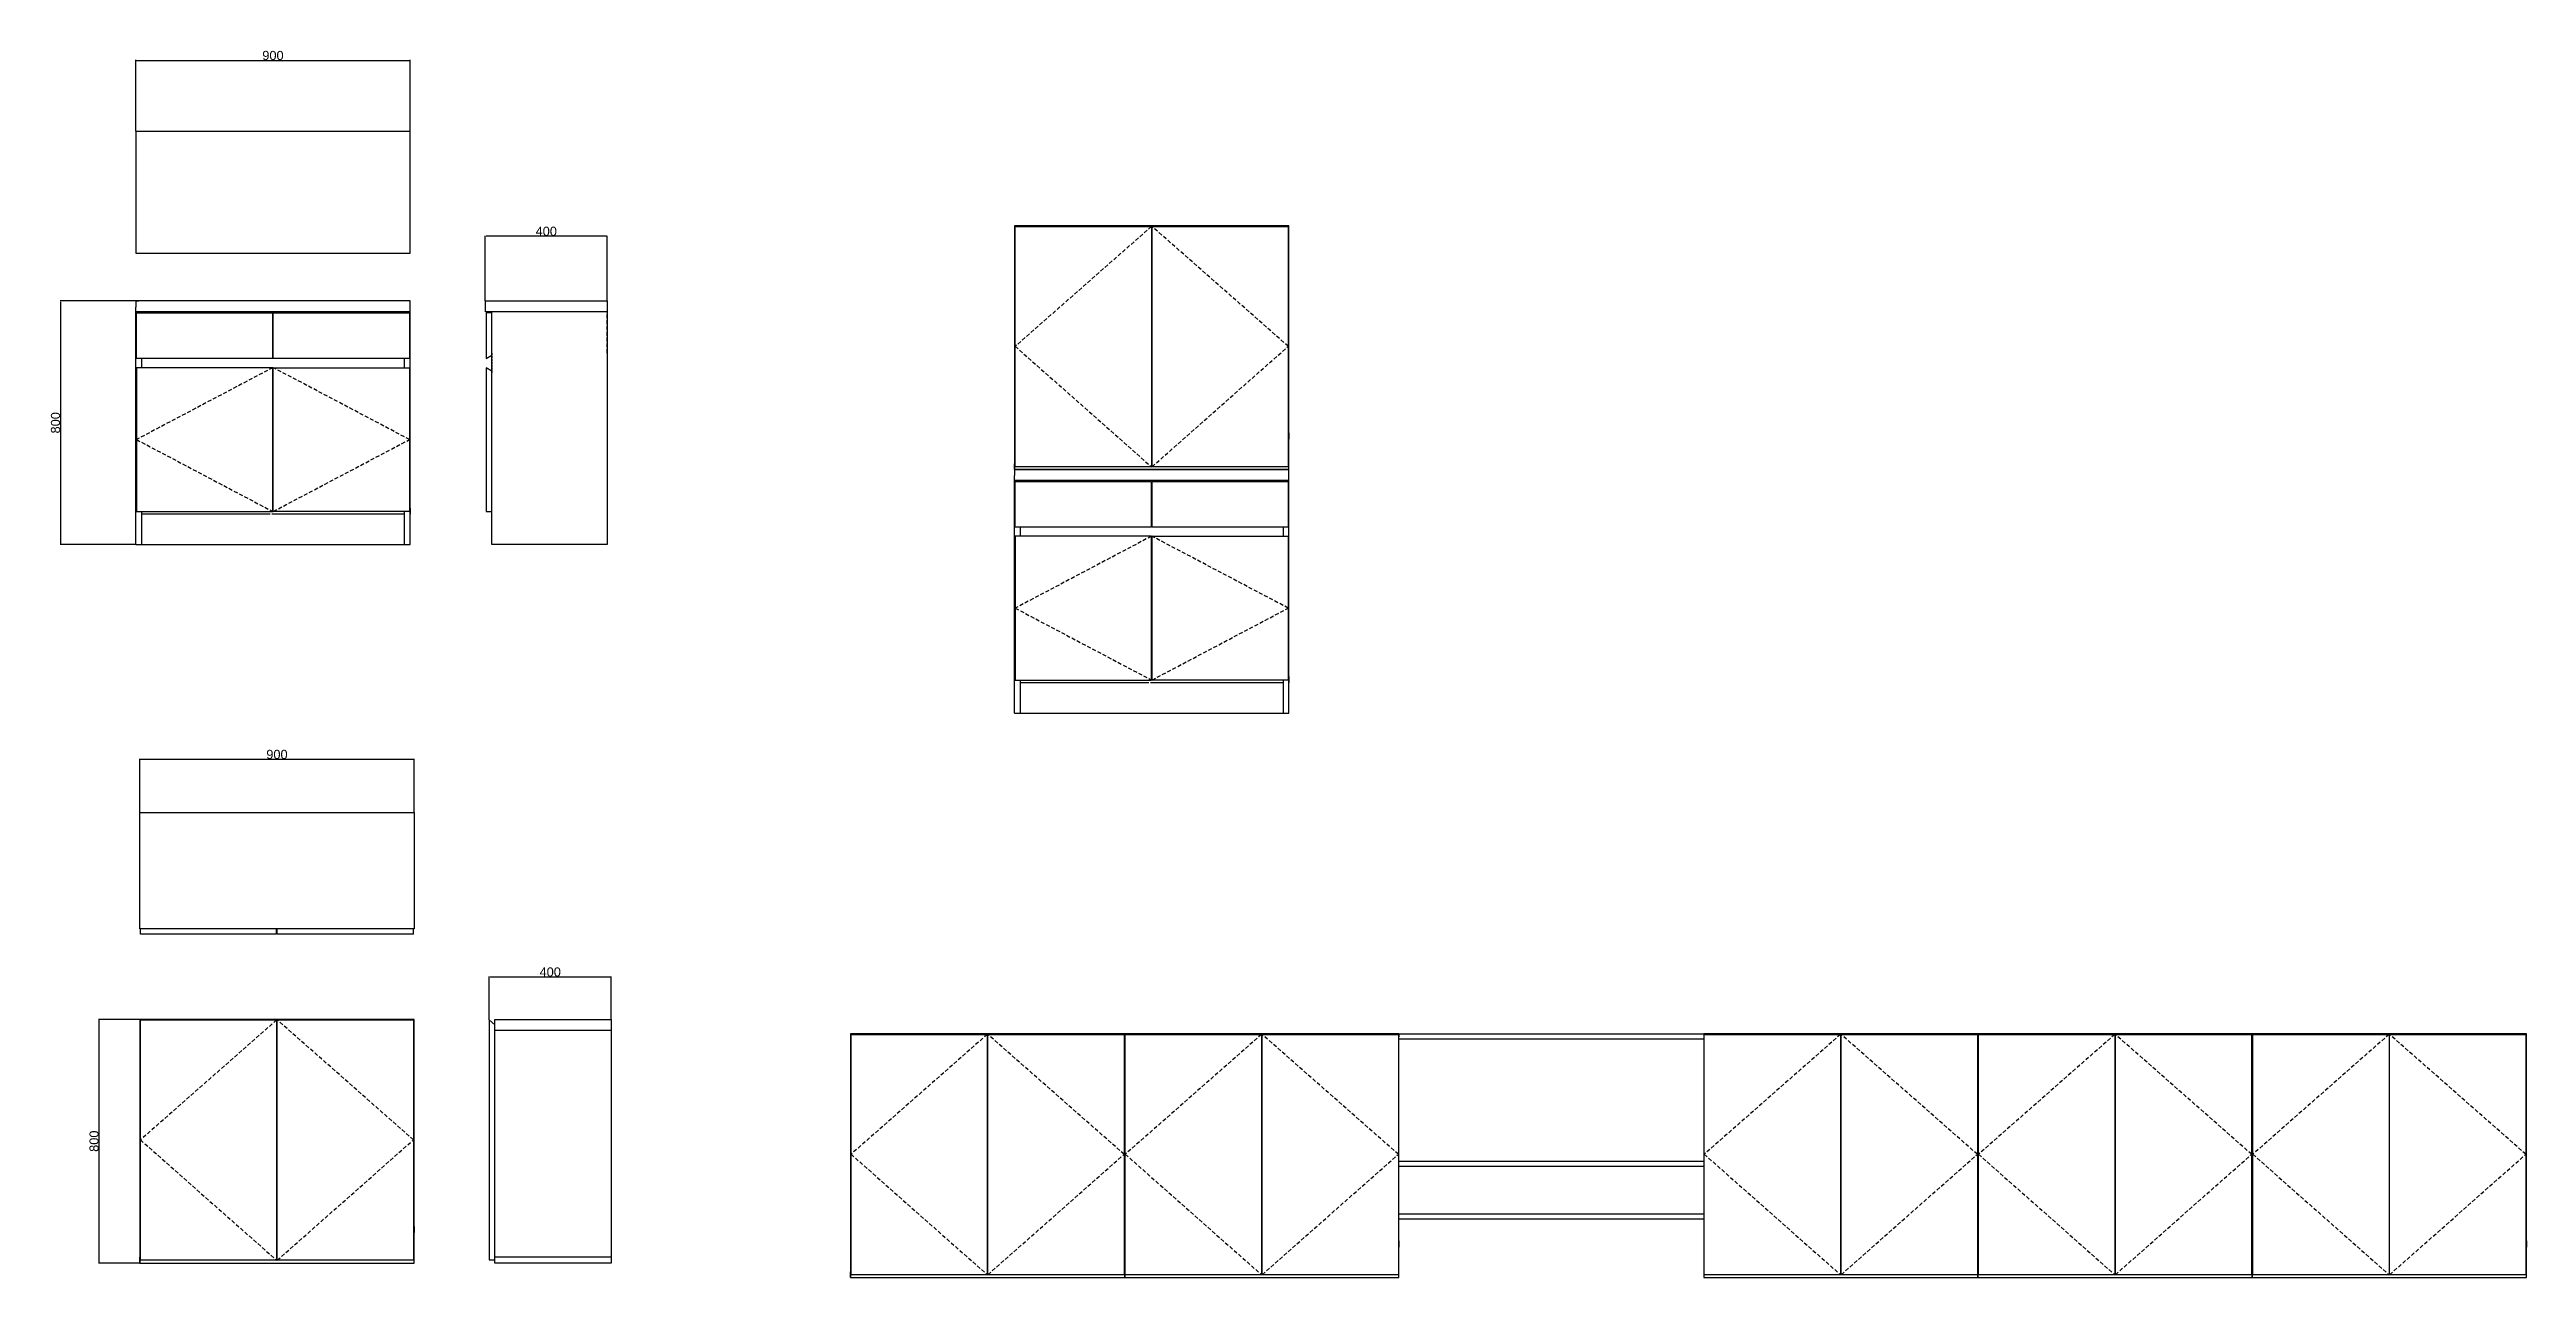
# Model space of a CAD drawing. Header units: millimetres. Extents: x -8279 to 76201, y -81 to 21625.
# Drawn here: x 46766 to 54895, y 8525 to 12557 of the extents above; entities that cross this region are included whole.
import ezdxf

# ---------------------------------------------------------------- set-up
doc = ezdxf.new("R2010")
doc.units = ezdxf.units.MM
doc.linetypes.add('DASHED', pattern=[19.05, 12.7, -6.35])
doc.linetypes.add('DASHED2', pattern=[9.525, 6.35, -3.175])
doc.styles.get("Standard").update_dxf_attribs({"font": 'Arial.ttf'})
doc.dimstyles.new('ISO-25', dxfattribs={"dimtxt": 30, "dimasz": 2.5, "dimexe": 1.25, "dimexo": 0.625, "dimtad": 1, "dimtxsty": 'Standard', "dimcen": 2.5, "dimadec": 0, "dimazin": 0, "dimtfac": 1, "dimtmove": 0, "dimatfit": 3, "dimfxl": 1, "dimarcsym": 0})

msp = doc.modelspace()

# ---------------------------------------------------------------- blocks, each defined once
blk = doc.blocks.new('*D268')
at = {"color": 0, "lineweight": -2, "transparency": 16777216}
for p, q in [((48209.5, 9371.2), (48209.5, 9513.3)), ((48212, 9512), (48607, 9512)), ((48609.5, 9373.2), (48609.5, 9513.3))]:
    blk.add_line(p, q, dxfattribs=at)
at = {"color": 0, "transparency": 16777216}
for points in [[(48212, 9512.4), (48212, 9511.6), (48209.5, 9512)], [(48607, 9512.4), (48607, 9511.6), (48609.5, 9512)]]:
    blk.add_solid(points, dxfattribs=at)
at = {"layer": 'Defpoints', "color": 0, "transparency": 16777216}
for p in [(48609.5, 9512), (48209.5, 9370.6), (48609.5, 9372.6)]:
    blk.add_point(p, dxfattribs=at)
at = {"color": 0, "transparency": 16777216, "insert": (48409.5, 9528), "char_height": 30, "attachment_point": 5}
blk.add_mtext('400', dxfattribs=at)
blk = doc.blocks.new('*D267')
at = {"color": 0, "lineweight": -2, "transparency": 16777216}
for p, q in [((47062.7, 10052.6), (47062.7, 10227.5)), ((47960.2, 10226.2), (47065.2, 10226.2)), ((47962.7, 10052.6), (47962.7, 10227.5))]:
    blk.add_line(p, q, dxfattribs=at)
at = {"color": 0, "transparency": 16777216}
for points in [[(47065.2, 10226.7), (47065.2, 10225.8), (47062.7, 10226.2)], [(47960.2, 10226.7), (47960.2, 10225.8), (47962.7, 10226.2)]]:
    blk.add_solid(points, dxfattribs=at)
at = {"layer": 'Defpoints', "color": 0, "transparency": 16777216}
for p in [(47062.7, 10226.2), (47062.7, 10052), (47962.7, 10052)]:
    blk.add_point(p, dxfattribs=at)
at = {"color": 0, "transparency": 16777216, "insert": (47512.7, 10242.2), "char_height": 30, "attachment_point": 5}
blk.add_mtext('900', dxfattribs=at)
blk = doc.blocks.new('*D269')
at = {"color": 0, "lineweight": -2, "transparency": 16777216}
for p, q in [((47062, 9372.6), (46927.3, 9372.6)), ((46928.5, 9370.1), (46928.5, 8575.1)), ((47062, 8572.6), (46927.3, 8572.6))]:
    blk.add_line(p, q, dxfattribs=at)
at = {"color": 0, "transparency": 16777216}
for points in [[(46928.1, 9370.1), (46928.9, 9370.1), (46928.5, 9372.6)], [(46928.1, 8575.1), (46928.9, 8575.1), (46928.5, 8572.6)]]:
    blk.add_solid(points, dxfattribs=at)
at = {"layer": 'Defpoints', "color": 0, "transparency": 16777216}
for p in [(47062.7, 9372.6), (46928.5, 8572.6), (47062.7, 8572.6)]:
    blk.add_point(p, dxfattribs=at)
at = {"color": 0, "transparency": 16777216, "insert": (46912.6, 8972.6), "char_height": 30, "attachment_point": 5, "rotation": 90}
blk.add_mtext('800', dxfattribs=at)
blk = doc.blocks.new('*D270')
at = {"color": 0, "lineweight": -2, "transparency": 16777216}
for p, q in [((47049.6, 12288.2), (47049.6, 12522.2)), ((47052.1, 12520.9), (47947.1, 12520.9)), ((47949.6, 12288.2), (47949.6, 12522.2))]:
    blk.add_line(p, q, dxfattribs=at)
at = {"color": 0, "transparency": 16777216}
for points in [[(47052.1, 12521.3), (47052.1, 12520.5), (47049.6, 12520.9)], [(47947.1, 12521.3), (47947.1, 12520.5), (47949.6, 12520.9)]]:
    blk.add_solid(points, dxfattribs=at)
at = {"layer": 'Defpoints', "color": 0, "transparency": 16777216}
for p in [(47949.6, 12520.9), (47049.6, 12287.6), (47949.6, 12287.6)]:
    blk.add_point(p, dxfattribs=at)
at = {"color": 0, "transparency": 16777216, "insert": (47499.6, 12536.8), "char_height": 30, "attachment_point": 5}
blk.add_mtext('900', dxfattribs=at)
blk = doc.blocks.new('*D271')
at = {"color": 0, "lineweight": -2, "transparency": 16777216}
for p, q in [((47049, 11731.1), (46800.8, 11731.1)), ((46802, 11728.6), (46802, 10933.6)), ((47049, 10931.1), (46800.8, 10931.1))]:
    blk.add_line(p, q, dxfattribs=at)
at = {"color": 0, "transparency": 16777216}
for points in [[(46801.6, 11728.6), (46802.4, 11728.6), (46802, 11731.1)], [(46801.6, 10933.6), (46802.4, 10933.6), (46802, 10931.1)]]:
    blk.add_solid(points, dxfattribs=at)
at = {"layer": 'Defpoints', "color": 0, "transparency": 16777216}
for p in [(47049.6, 11731.1), (46802, 10931.1), (47049.6, 10931.1)]:
    blk.add_point(p, dxfattribs=at)
at = {"color": 0, "transparency": 16777216, "insert": (46786.1, 11331.1), "char_height": 30, "attachment_point": 5, "rotation": 90}
blk.add_mtext('800', dxfattribs=at)
blk = doc.blocks.new('*D272')
at = {"color": 0, "lineweight": -2, "transparency": 16777216}
for p, q in [((48196.5, 11731.7), (48196.5, 11945)), ((48594, 11943.8), (48199, 11943.8)), ((48596.5, 11731.7), (48596.5, 11945))]:
    blk.add_line(p, q, dxfattribs=at)
at = {"color": 0, "transparency": 16777216}
for points in [[(48199, 11944.2), (48199, 11943.3), (48196.5, 11943.8)], [(48594, 11944.2), (48594, 11943.3), (48596.5, 11943.8)]]:
    blk.add_solid(points, dxfattribs=at)
at = {"layer": 'Defpoints', "color": 0, "transparency": 16777216}
for p in [(48196.5, 11943.8), (48196.5, 11731.1), (48596.5, 11731.1)]:
    blk.add_point(p, dxfattribs=at)
at = {"color": 0, "transparency": 16777216, "insert": (48396.5, 11959.7), "char_height": 30, "attachment_point": 5}
blk.add_mtext('400', dxfattribs=at)

# ---------------------------------------------------------------- dimensions: what is measured, and where the dimension line sits
at = {"color": 3}
for base, p1, p2, text, picture, middle in [((47949.641, 12520.905), (47049.641, 12287.607), (47949.641, 12287.607), '900', '*D270', (47499.641, 12536.847)), ((48196.531, 11943.75), (48596.531, 11731.053), (48196.531, 11731.053), '400', '*D272', (48396.531, 11959.693))]:
    dim = msp.add_linear_dim(base=base, p1=p1, p2=p2, text=text, dimstyle='ISO-25', dxfattribs=at)
    dim.commit()
    dim.dimension.update_dxf_attribs({"geometry": picture, "text_midpoint": middle})
for base, p1, p2, picture, middle in [((46802.025, 10931.053), (47049.641, 11731.053), (47049.641, 10931.053), '*D271', (46786.083, 11331.053)), ((46928.533, 8572.571), (47062.656, 9372.571), (47062.656, 8572.571), '*D269', (46912.591, 8972.571))]:
    dim = msp.add_linear_dim(base=base, p1=p1, p2=p2, angle=90, text='800', dimstyle='ISO-25', dxfattribs=at)
    dim.commit()
    dim.dimension.update_dxf_attribs({"geometry": picture, "text_midpoint": middle})
for base, p1, p2, text, picture, middle in [((47062.656, 10226.242), (47962.656, 10051.977), (47062.656, 10051.977), '900', '*D267', (47512.656, 10226.242)), ((48609.545, 9512.015), (48209.545, 9370.571), (48609.545, 9372.571), '400', '*D268', (48409.545, 9512.015))]:
    dim = msp.add_linear_dim(base=base, p1=p1, p2=p2, text=text, dimstyle='ISO-25', dxfattribs=at)
    dim.commit()
    dim.dimension.update_dxf_attribs({"geometry": picture, "text_midpoint": middle, "dimtype": 160})

# ---------------------------------------------------------------- linework, layer by layer
for p, q in [((47949.641, 12287.607), (47049.641, 12287.607)), ((47049.641, 12287.607), (47049.641, 11887.607)), ((47949.641, 11887.607), (47949.641, 12287.607)), ((47049.641, 11887.607), (47949.641, 11887.607)), ((50833.399, 11941.67), (50831.399, 11941.67)), ((50833.399, 11177.67), (50833.399, 11941.67)), ((47949.641, 11731.053), (47049.641, 11731.053)), ((47049.641, 11731.053), (47049.641, 11711.053)), ((47049.641, 10931.053), (47049.641, 11711.053)), ((47949.641, 11711.053), (47949.641, 11731.053)), ((47949.641, 10931.053), (47949.641, 11711.053)), ((48596.531, 11711.053), (48596.531, 10931.053)), ((47949.641, 11695.053), (47049.641, 11695.053)), ((47069.641, 11695.053), (47049.641, 11695.053)), ((47067.641, 11695.053), (47067.641, 11692.053)), ((47949.641, 11695.053), (47929.641, 11695.053)), ((47931.641, 11692.053), (47931.641, 11695.053)), ((48217.531, 10931.053), (48217.531, 11695.053)), ((47067.641, 11542.053), (47067.641, 11512.053)), ((47931.641, 11512.053), (47931.641, 11542.053)), ((50833.398, 11177.67), (49933.398, 11177.67)), ((49933.398, 11177.67), (49933.398, 11157.67)), ((49933.398, 10377.67), (49933.398, 11157.67)), ((50833.398, 11141.67), (49933.398, 11141.67)), ((49953.398, 11141.67), (49933.398, 11141.67)), ((49933.399, 11177.67), (49933.399, 11196.742)), ((49933.399, 11195.67), (49933.399, 11177.67)), ((49933.399, 11195.67), (49935.399, 11195.67)), ((49933.399, 11177.67), (50833.399, 11177.67)), ((49951.398, 11141.67), (49951.398, 11138.67)), ((50382.399, 11195.67), (50384.399, 11195.67)), ((50393.399, 11177.67), (50813.399, 11177.67)), ((50833.398, 11141.67), (50813.398, 11141.67)), ((50815.398, 11138.67), (50815.398, 11141.67)), ((50831.399, 11195.67), (50833.399, 11195.67)), ((50833.398, 11157.67), (50833.398, 11177.67)), ((50833.398, 10377.67), (50833.398, 11157.67)), ((47067.641, 11040.053), (47067.641, 10931.053)), ((47931.641, 10931.053), (47931.641, 11040.053)), ((49951.398, 10988.67), (49951.398, 10958.67)), ((50815.398, 10958.67), (50815.398, 10988.67)), ((47049.641, 10931.053), (47067.641, 10931.053)), ((47931.641, 10931.053), (47949.641, 10931.053)), ((48596.531, 10931.053), (48217.531, 10931.053)), ((49951.398, 10486.67), (49951.398, 10377.67)), ((50815.398, 10377.67), (50815.398, 10486.67)), ((49933.398, 10377.67), (49951.398, 10377.67)), ((50815.398, 10377.67), (50833.398, 10377.67)), ((47962.656, 9669.977), (47062.656, 9669.977)), ((47064.656, 9651.977), (47064.656, 9669.977)), ((47511.656, 9651.977), (47511.656, 9669.977)), ((47513.656, 9651.977), (47513.656, 9669.977)), ((47960.656, 9651.977), (47960.656, 9669.977)), ((48209.545, 9370.571), (48209.545, 9199.571)), ((48209.545, 9370.571), (48227.545, 9354.571)), ((48209.545, 9370.571), (48209.545, 8583.571)), ((48227.545, 8592.571), (48227.545, 9354.571)), ((48609.545, 9354.571), (48609.545, 8592.571)), ((47962.656, 9336.571), (47960.656, 9336.571)), ((47962.656, 8572.571), (47962.656, 9336.571)), ((50294.735, 9289.21), (50292.735, 9289.21)), ((50294.735, 8525.21), (50294.735, 9289.21)), ((51194.735, 9289.21), (51192.735, 9289.21)), ((51194.735, 8525.21), (51194.735, 9289.21)), ((52196.736, 9323.21), (52194.736, 9323.21)), ((53094.736, 9289.21), (53092.736, 9289.21)), ((53094.736, 8525.21), (53094.736, 9289.21)), ((53994.736, 9289.21), (53992.736, 9289.21)), ((53994.736, 8525.21), (53994.736, 9289.21)), ((54894.736, 9289.21), (54892.736, 9289.21)), ((54894.736, 8525.21), (54894.736, 9289.21)), ((47062.656, 8572.571), (47062.656, 8591.642)), ((47062.656, 8590.571), (47062.656, 8572.571)), ((47062.656, 8590.571), (47064.656, 8590.571)), ((47062.656, 8572.571), (47962.656, 8572.571)), ((47511.656, 8590.571), (47513.656, 8590.571)), ((47522.656, 8572.571), (47942.656, 8572.571)), ((47960.656, 8590.571), (47962.656, 8590.571)), ((48209.545, 8583.571), (48227.545, 8583.571)), ((49394.735, 8525.21), (49394.735, 8544.282)), ((49394.735, 8543.21), (49394.735, 8525.21)), ((49394.735, 8543.21), (49396.735, 8543.21)), ((49843.735, 8543.21), (49845.735, 8543.21)), ((50292.735, 8543.21), (50294.735, 8543.21)), ((50294.735, 8525.21), (50294.735, 8544.282)), ((50294.735, 8543.21), (50294.735, 8525.21)), ((50294.735, 8543.21), (50296.735, 8543.21)), ((50743.735, 8543.21), (50745.735, 8543.21)), ((51192.735, 8543.21), (51194.735, 8543.21)), ((51194.736, 8525.21), (51194.736, 8544.282)), ((52194.736, 8543.21), (52194.736, 8525.21)), ((52194.736, 8543.21), (52196.736, 8543.21)), ((52643.736, 8543.21), (52645.736, 8543.21)), ((53092.736, 8543.21), (53094.736, 8543.21)), ((53094.736, 8525.21), (53094.736, 8544.282)), ((53094.736, 8543.21), (53094.736, 8525.21)), ((53094.736, 8543.21), (53096.736, 8543.21)), ((53543.736, 8543.21), (53545.736, 8543.21)), ((53992.736, 8543.21), (53994.736, 8543.21)), ((53994.736, 8525.21), (53994.736, 8544.282)), ((53994.736, 8543.21), (53994.736, 8525.21)), ((53994.736, 8543.21), (53996.736, 8543.21)), ((54443.736, 8543.21), (54445.736, 8543.21)), ((54892.736, 8543.21), (54894.736, 8543.21)), ((49394.735, 8525.21), (50294.735, 8525.21)), ((49854.735, 8525.21), (50274.735, 8525.21)), ((50294.735, 8525.21), (51194.735, 8525.21)), ((50754.735, 8525.21), (51174.735, 8525.21)), ((52194.736, 8525.21), (53094.736, 8525.21)), ((52654.736, 8525.21), (53074.736, 8525.21)), ((53094.736, 8525.21), (53994.736, 8525.21)), ((53554.736, 8525.21), (53974.736, 8525.21)), ((53994.736, 8525.21), (54894.736, 8525.21)), ((54454.736, 8525.21), (54874.736, 8525.21))]:
    msp.add_line(p, q)
at = {"linetype": 'DASHED'}
for p, q in [((49933.399, 11977.67), (49943.399, 11977.67)), ((49933.399, 11977.67), (49933.399, 11967.67)), ((50382.399, 11975.67), (49935.399, 11582.17)), ((50831.399, 11582.17), (50384.399, 11975.67)), ((50833.399, 11977.67), (50823.399, 11977.67)), ((47049.641, 11731.053), (47059.641, 11731.053)), ((47049.641, 11731.053), (47049.641, 11721.053)), ((47949.641, 11731.053), (47939.641, 11731.053)), ((48596.531, 11695.053), (48217.531, 11695.053)), ((48596.531, 11559.888), (48596.531, 11695.053)), ((49935.399, 11582.17), (50382.399, 11186.67)), ((50384.399, 11186.67), (50831.399, 11582.17)), ((47498.641, 11512.053), (47051.641, 11276.053)), ((47947.641, 11276.053), (47500.641, 11512.053)), ((47051.641, 11276.053), (47498.641, 11040.053)), ((47500.641, 11040.053), (47947.641, 11276.053)), ((49933.398, 11177.67), (49943.398, 11177.67)), ((49933.398, 11177.67), (49933.398, 11167.67)), ((50833.398, 11177.67), (50823.398, 11177.67)), ((47508.641, 11031.053), (47490.641, 11031.053)), ((47498.641, 11049.053), (47500.641, 11049.053)), ((50382.398, 10958.67), (49935.398, 10722.67)), ((50831.398, 10722.67), (50384.398, 10958.67)), ((49935.398, 10722.67), (50382.398, 10486.67)), ((50384.398, 10486.67), (50831.398, 10722.67)), ((50382.398, 10495.67), (50384.398, 10495.67)), ((50392.398, 10477.67), (50374.398, 10477.67)), ((47062.656, 9372.571), (47072.656, 9372.571)), ((47062.656, 9372.571), (47062.656, 9362.571)), ((47511.656, 9370.571), (47064.656, 8977.071)), ((47960.656, 8977.071), (47513.656, 9370.571)), ((47962.656, 9372.571), (47952.656, 9372.571)), ((49394.735, 9325.21), (49404.735, 9325.21)), ((49394.735, 9325.21), (49394.735, 9315.21)), ((49843.735, 9323.21), (49396.735, 8929.71)), ((50292.735, 8929.71), (49845.735, 9323.21)), ((50294.735, 9325.21), (50284.735, 9325.21)), ((50294.735, 9325.21), (50304.735, 9325.21)), ((50294.735, 9325.21), (50294.735, 9315.21)), ((50743.735, 9323.21), (50296.735, 8929.71)), ((51192.735, 8929.71), (50745.735, 9323.21)), ((51194.735, 9325.21), (51184.735, 9325.21)), ((51194.736, 9325.21), (51194.736, 9315.21)), ((52643.736, 9323.21), (52196.736, 8929.71)), ((53092.736, 8929.71), (52645.736, 9323.21)), ((53094.736, 9325.21), (53084.736, 9325.21)), ((53094.736, 9325.21), (53104.736, 9325.21)), ((53094.736, 9325.21), (53094.736, 9315.21)), ((53543.736, 9323.21), (53096.736, 8929.71)), ((53992.736, 8929.71), (53545.736, 9323.21)), ((53994.736, 9325.21), (53984.736, 9325.21)), ((53994.736, 9325.21), (54004.736, 9325.21)), ((53994.736, 9325.21), (53994.736, 9315.21)), ((54443.736, 9323.21), (53996.736, 8929.71)), ((54892.736, 8929.71), (54445.736, 9323.21)), ((54894.736, 9325.21), (54884.736, 9325.21)), ((47064.656, 8977.071), (47511.656, 8581.571)), ((47513.656, 8581.571), (47960.656, 8977.071)), ((49396.735, 8929.71), (49843.735, 8534.21)), ((49845.735, 8534.21), (50292.735, 8929.71)), ((50296.735, 8929.71), (50743.735, 8534.21)), ((50745.735, 8534.21), (51192.735, 8929.71)), ((52196.736, 8929.71), (52643.736, 8534.21)), ((52645.736, 8534.21), (53092.736, 8929.71)), ((53096.736, 8929.71), (53543.736, 8534.21)), ((53545.736, 8534.21), (53992.736, 8929.71)), ((53996.736, 8929.71), (54443.736, 8534.21)), ((54445.736, 8534.21), (54892.736, 8929.71))]:
    msp.add_line(p, q, dxfattribs=at)
at = {"linetype": 'DASHED2'}
msp.add_line((48217.531, 11559.888), (48217.531, 11494.25), dxfattribs=at)
at = {"color": 5, "linetype": 'DASHED'}
for p, q in [((50824.399, 11186.67), (49942.399, 11186.67)), ((47953.656, 8581.571), (47071.656, 8581.571)), ((50285.735, 8534.21), (49403.735, 8534.21)), ((51185.735, 8534.21), (50303.735, 8534.21)), ((53085.736, 8534.21), (52203.736, 8534.21)), ((53985.736, 8534.21), (53103.736, 8534.21)), ((54885.736, 8534.21), (54003.736, 8534.21))]:
    msp.add_line(p, q, dxfattribs=at)
for points in [[(50831.399, 11941.67), (50833.399, 11941.67), (50833.399, 11977.67), (49933.399, 11977.67), (49933.399, 11941.67), (49935.399, 11941.67)], [(50382.399, 11975.67), (50382.399, 11186.67), (49935.399, 11186.67), (49935.399, 11975.67), (50382.399, 11975.67)], [(50831.399, 11975.67), (50831.399, 11186.67), (50384.399, 11186.67), (50384.399, 11975.67), (50831.399, 11975.67)], [(49935.399, 11941.67), (49933.399, 11941.67), (49933.399, 11196.742)], [(50382.399, 11941.67), (50384.399, 11941.67)], [(47499.141, 11542.053), (47051.641, 11542.053), (47051.641, 11692.053), (47498.641, 11692.053)], [(48217.531, 11692.053), (48199.531, 11692.053), (48199.531, 11542.053), (48217.531, 11553.6)], [(48217.531, 11500.506), (48199.531, 11512.053), (48199.531, 11040.053), (48217.531, 11040.053)], [(50833.399, 11297.67), (50833.399, 11277.67)], [(50382.898, 10988.67), (49935.398, 10988.67), (49935.398, 11138.67), (50382.398, 11138.67)], [(47049.641, 11031.053), (47049.641, 11051.053)], [(47490.641, 11031.053), (47067.641, 11031.053), (47067.641, 10931.053), (47931.641, 10931.053), (47931.641, 11031.053), (47508.641, 11031.053)], [(47490.641, 11031.053), (47069.641, 11031.053)], [(47931.641, 11031.053), (47508.641, 11031.053)], [(47949.641, 11051.053), (47949.641, 11031.053)], [(49933.398, 10477.67), (49933.398, 10497.67)], [(50833.398, 10497.67), (50833.398, 10477.67)], [(50374.398, 10477.67), (49951.398, 10477.67), (49951.398, 10377.67), (50815.398, 10377.67), (50815.398, 10477.67), (50392.398, 10477.67)], [(50374.398, 10477.67), (49953.398, 10477.67)], [(50815.398, 10477.67), (50392.398, 10477.67)], [(47062.656, 9669.977), (47062.656, 10051.977), (47962.656, 10051.977), (47962.656, 9669.977)], [(47511.656, 9651.977), (47064.656, 9651.977)], [(47960.656, 9651.977), (47513.656, 9651.977)], [(47960.656, 9336.571), (47962.656, 9336.571), (47962.656, 9372.571), (47062.656, 9372.571), (47062.656, 9336.571), (47064.656, 9336.571)], [(47511.656, 9370.571), (47511.656, 8581.571), (47064.656, 8581.571), (47064.656, 9370.571), (47511.656, 9370.571)], [(47960.656, 9370.571), (47960.656, 8581.571), (47513.656, 8581.571), (47513.656, 9370.571), (47960.656, 9370.571)], [(47064.656, 9336.571), (47062.656, 9336.571), (47062.656, 8591.642)], [(47511.656, 9336.571), (47513.656, 9336.571)], [(50292.735, 9289.21), (50294.735, 9289.21), (50294.735, 9325.21), (49394.735, 9325.21), (49394.735, 9289.21), (49396.735, 9289.21)], [(49396.735, 9289.21), (49394.735, 9289.21), (49394.735, 8544.282)], [(49843.735, 9323.21), (49843.735, 8534.21), (49396.735, 8534.21), (49396.735, 9323.21), (49843.735, 9323.21)], [(49843.735, 9289.21), (49845.735, 9289.21)], [(50292.735, 9323.21), (50292.735, 8534.21), (49845.735, 8534.21), (49845.735, 9323.21), (50292.735, 9323.21)], [(51192.735, 9289.21), (51194.735, 9289.21), (51194.735, 9325.21), (50294.735, 9325.21), (50294.735, 9289.21), (50296.735, 9289.21)], [(50296.735, 9289.21), (50294.735, 9289.21), (50294.735, 8544.282)], [(50743.735, 9323.21), (50743.735, 8534.21), (50296.735, 8534.21), (50296.735, 9323.21), (50743.735, 9323.21)], [(50743.735, 9289.21), (50745.735, 9289.21)], [(51192.735, 9323.21), (51192.735, 8534.21), (50745.735, 8534.21), (50745.735, 9323.21), (51192.735, 9323.21)], [(53092.736, 9289.21), (53094.736, 9289.21), (53094.736, 9325.21), (52194.736, 9325.21), (52194.736, 9289.21), (52196.736, 9289.21)], [(52196.736, 9288.139), (52194.736, 9288.139), (52194.736, 8543.21)], [(52643.736, 9323.21), (52643.736, 8534.21), (52196.736, 8534.21), (52196.736, 9323.21), (52643.736, 9323.21)], [(52643.736, 9289.21), (52645.736, 9289.21)], [(53092.736, 9323.21), (53092.736, 8534.21), (52645.736, 8534.21), (52645.736, 9323.21), (53092.736, 9323.21)], [(53992.736, 9289.21), (53994.736, 9289.21), (53994.736, 9325.21), (53094.736, 9325.21), (53094.736, 9289.21), (53096.736, 9289.21)], [(53096.736, 9289.21), (53094.736, 9289.21), (53094.736, 8544.282)], [(53543.736, 9323.21), (53543.736, 8534.21), (53096.736, 8534.21), (53096.736, 9323.21), (53543.736, 9323.21)], [(53543.736, 9289.21), (53545.736, 9289.21)], [(53992.736, 9323.21), (53992.736, 8534.21), (53545.736, 8534.21), (53545.736, 9323.21), (53992.736, 9323.21)], [(54892.736, 9289.21), (54894.736, 9289.21), (54894.736, 9325.21), (53994.736, 9325.21), (53994.736, 9289.21), (53996.736, 9289.21)], [(53996.736, 9289.21), (53994.736, 9289.21), (53994.736, 8544.282)], [(54443.736, 9323.21), (54443.736, 8534.21), (53996.736, 8534.21), (53996.736, 9323.21), (54443.736, 9323.21)], [(54443.736, 9289.21), (54445.736, 9289.21)], [(54892.736, 9323.21), (54892.736, 8534.21), (54445.736, 8534.21), (54445.736, 9323.21), (54892.736, 9323.21)], [(47962.656, 8692.571), (47962.656, 8672.571)], [(50294.735, 8645.21), (50294.735, 8625.21)], [(51194.735, 8645.21), (51194.735, 8625.21)], [(53094.736, 8645.21), (53094.736, 8625.21)], [(53994.736, 8645.21), (53994.736, 8625.21)], [(54894.736, 8645.21), (54894.736, 8625.21)]]:
    msp.add_lwpolyline(points)
for points in [[(48596.531, 11695.053), (48196.531, 11695.053), (48196.531, 11731.053), (48596.531, 11731.053)], [(47499.141, 11542.053), (47498.641, 11692.053)], [(47500.641, 11692.053), (47947.641, 11692.053), (47947.641, 11542.053), (47500.641, 11542.053)], [(47498.641, 11040.053), (47498.641, 11512.053), (47051.641, 11512.053), (47051.641, 11040.053)], [(47500.641, 11040.053), (47500.641, 11512.053), (47947.641, 11512.053), (47947.641, 11040.053)], [(50382.898, 10988.67), (50382.398, 11138.67)], [(50384.398, 11138.67), (50831.398, 11138.67), (50831.398, 10988.67), (50384.398, 10988.67)], [(50382.398, 10486.67), (50382.398, 10958.67), (49935.398, 10958.67), (49935.398, 10486.67)], [(50384.398, 10486.67), (50384.398, 10958.67), (50831.398, 10958.67), (50831.398, 10486.67)], [(48609.545, 9336.571), (48227.545, 9336.571), (48227.545, 9372.571), (48609.545, 9372.571)], [(51194.736, 9325.21), (52194.736, 9325.21), (52194.736, 9307.21), (51194.736, 9307.21)], [(51194.736, 8907.21), (52194.736, 8907.21), (52194.736, 8889.21), (51194.736, 8889.21)], [(51194.736, 8734.21), (52194.736, 8734.21), (52194.736, 8716.21), (51194.736, 8716.21)], [(48227.545, 8592.571), (48609.545, 8592.571), (48609.545, 8572.571), (48227.545, 8572.571)]]:
    msp.add_lwpolyline(points, close=True)

msp.set_redraw_order([(e.dxf.handle, doc.entitydb.next_handle()) for e in msp.query("TEXT MTEXT ATTDEF DIMENSION ARC_DIMENSION")])  # texts and dimensions are drawn at this point

doc.saveas('drawing.dxf')
